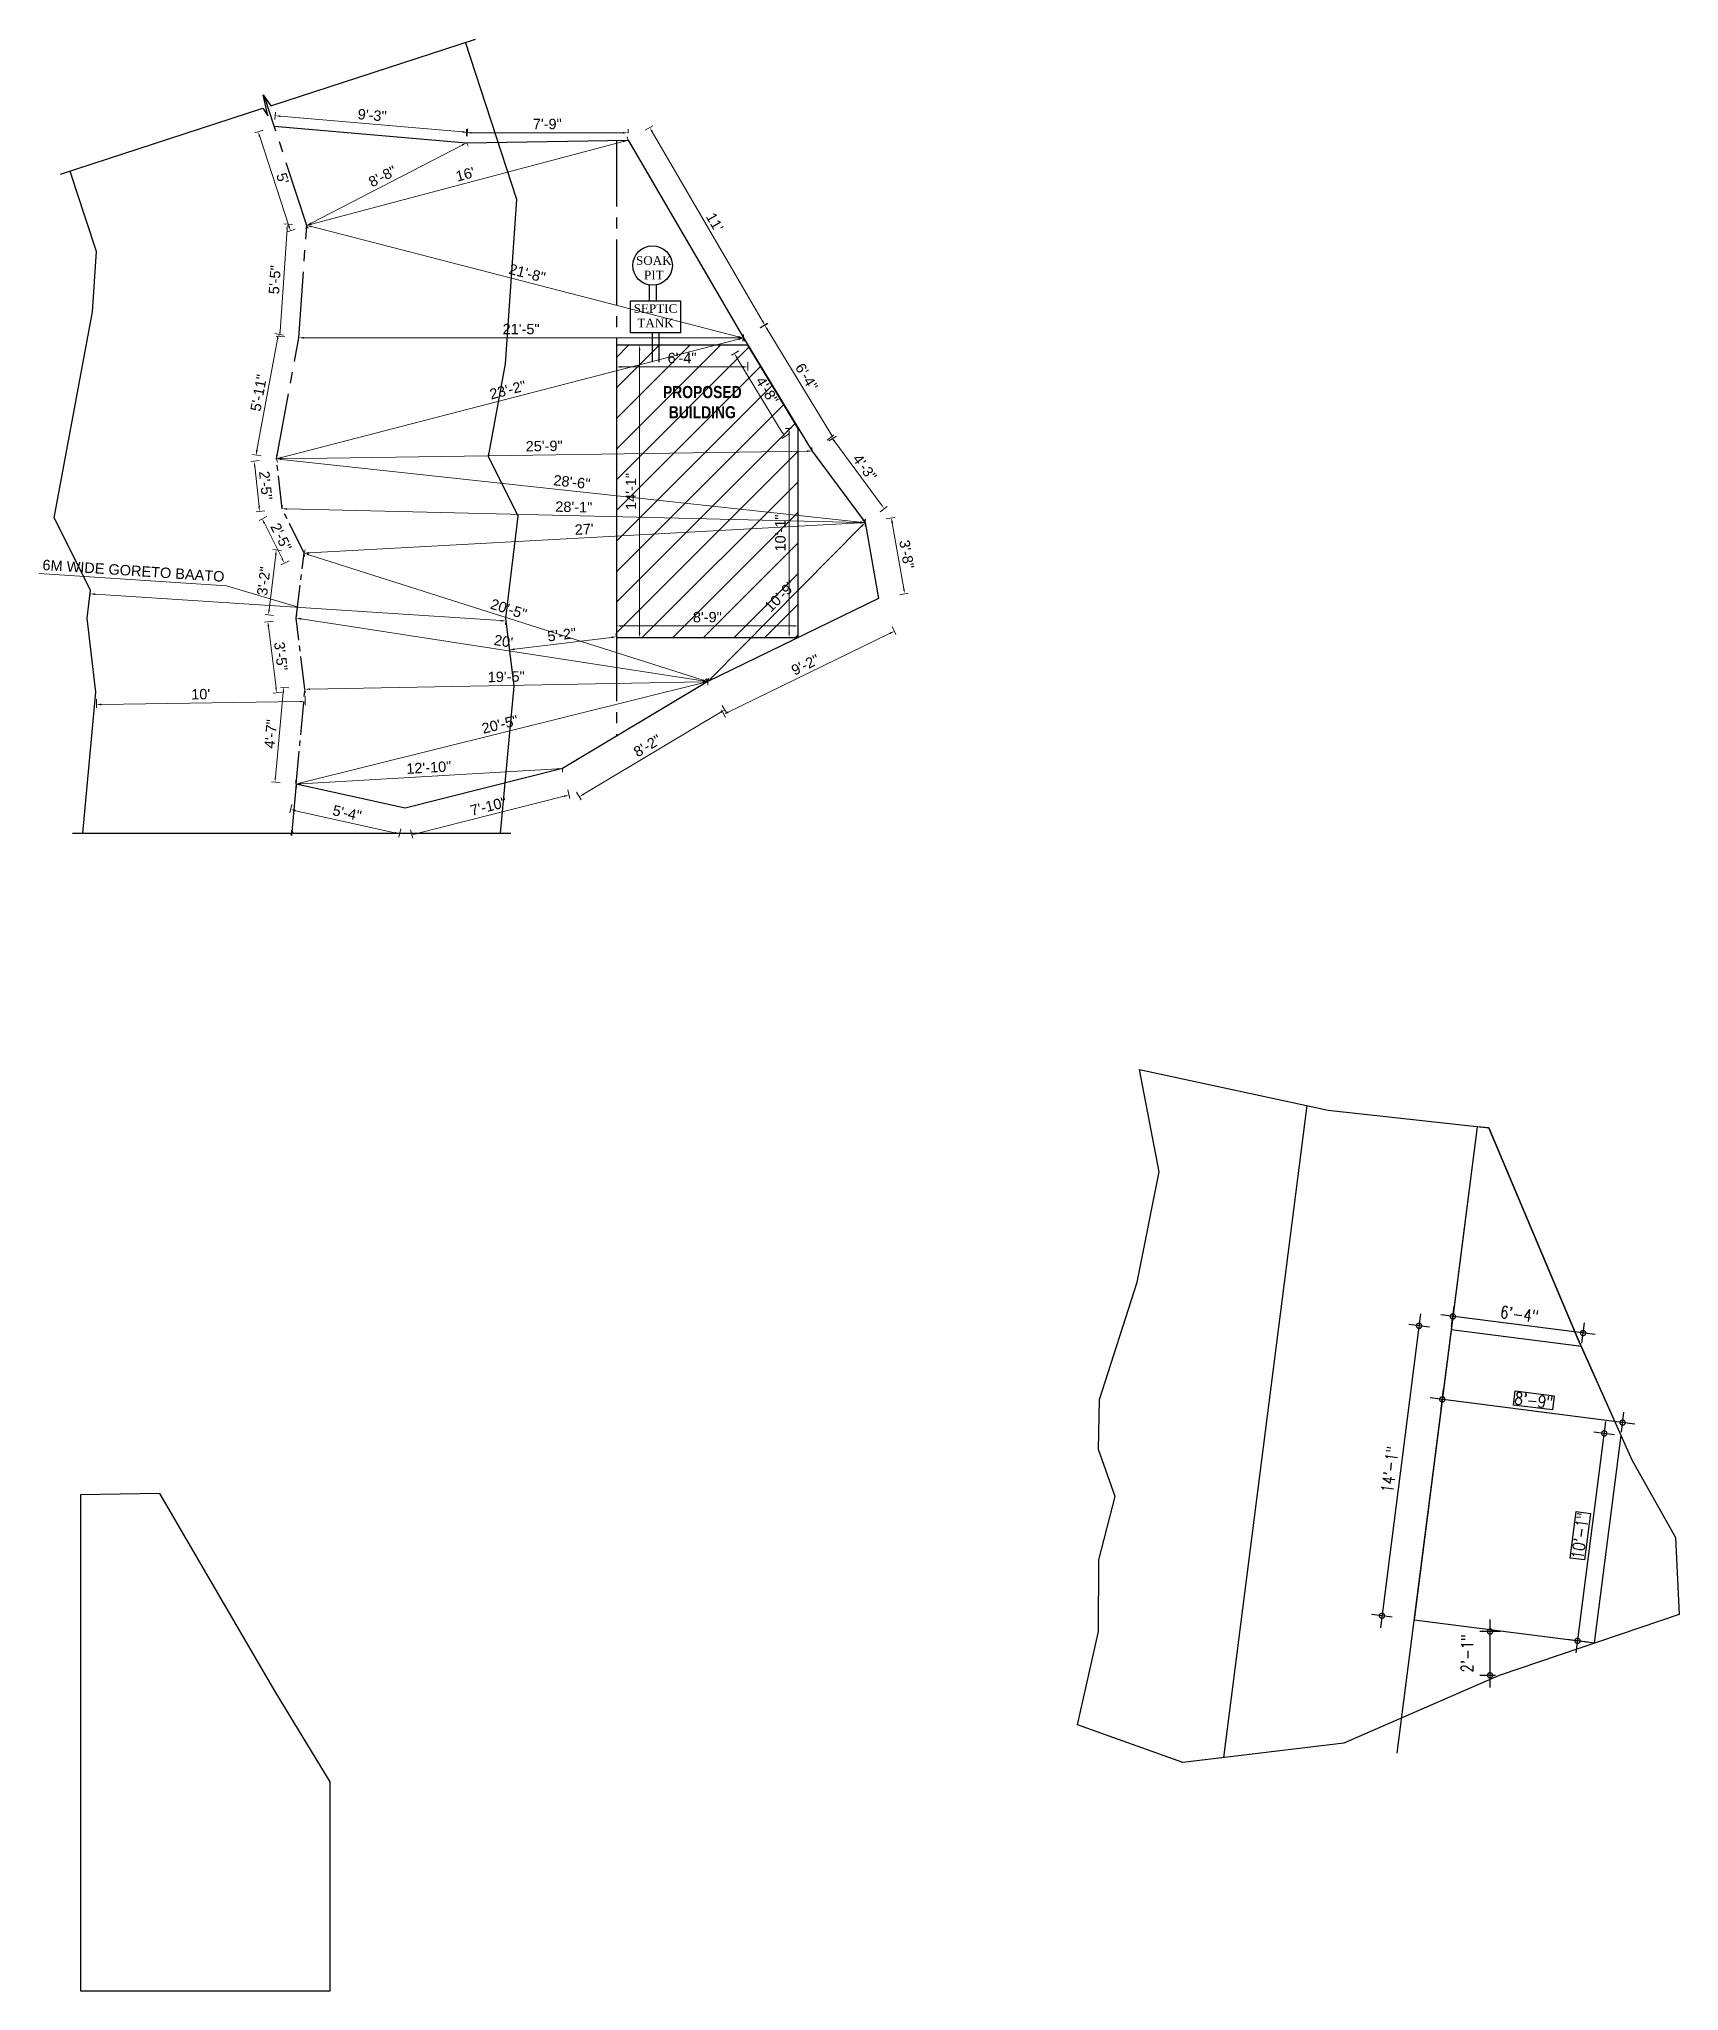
# Model space of a CAD drawing. Header units: inches. Extents: x 376358 to 406049, y -63575 to -53607.
# Drawn here: x 384693 to 385640, y -57003 to -55876 of the extents above; entities that cross this region are included whole.
import ezdxf

# ---------------------------------------------------------------- set-up
doc = ezdxf.new("R2010")
doc.units = ezdxf.units.IN
doc.header["$LTSCALE"] = 2
doc.header["$MEASUREMENT"] = 0
doc.header["$PDMODE"] = 34
doc.linetypes.add('CENTER2', pattern=[28.575, 19.05, -3.175, 3.175, -3.175])
doc.layers.get('0').update_dxf_attribs({"linetype": 'CONTINUOUS'})
doc.layers.get('DEFPOINTS').update_dxf_attribs({"color": 141, "linetype": 'CONTINUOUS'})
for name, color, linetype, lineweight in [('door', 20, 'CONTINUOUS', 35), ('steps', 253, 'CONTINUOUS', 20), ('WALL - A', 1, 'CONTINUOUS', 40)]:
    doc.layers.add(name, color=color, linetype=linetype, lineweight=lineweight)
doc.styles.add('Lettring Text', font='arial.ttf')
doc.styles.add('ROMANS', font='Romans.shx', dxfattribs={"width": 0.8})
doc.styles.get("Standard").update_dxf_attribs({"font": 'ARIALN.TTF'})
doc.dimstyles.new('8 SCALE', dxfattribs={"dimscale": 0, "dimtxt": 7, "dimasz": 6, "dimexe": 6, "dimexo": 2, "dimgap": 2, "dimtad": 1, "dimdec": 0, "dimzin": 0, "dimdsep": 46, "dimlunit": 4, "dimtxsty": 'ROMANS', "dimblk": 'DOTSMALL', "dimcen": 0, "dimdle": 7, "dimclrd": 8, "dimclre": 8, "dimclrt": 3, "dimadec": 0, "dimazin": 0, "dimtfac": 1, "dimtdec": 0, "dimtofl": 0, "dimtmove": 2, "dimatfit": 3, "dimfxl": 6, "dimfxlon": 1, "dimtolj": 1, "dimtzin": 0, "dimarcsym": 0})
doc.dimstyles.new('Copy of Standard', dxfattribs={"dimtxt": 6, "dimasz": 2.875, "dimexe": 2, "dimexo": 4, "dimgap": 2, "dimtad": 1, "dimdec": 0, "dimrnd": 1, "dimzin": 0, "dimdsep": 46, "dimlunit": 4, "dimtxsty": 'Lettring Text', "dimcen": 0.1, "dimclrd": 7, "dimclre": 7, "dimclrt": 7, "dimazin": 0, "dimtfac": 0.645, "dimtdec": 0, "dimtmove": 1, "dimatfit": 0, "dimfxl": 3, "dimfxlon": 1, "dimtfillclr": 256, "dimtolj": 1, "dimtzin": 0, "dimlwd": -1, "dimlwe": -1, "dimarcsym": 2})

msp = doc.modelspace()

# ---------------------------------------------------------------- texts
at = {"layer": 'steps', "color": 7, "ltscale": 0.3, "attachment_point": 2}
for s, insert, char_height, width in [('{\\fTimes New Roman|b0|i0|c0|p18;SOAK PIT}', (385048, -56001.4), 5, 21.766), ('{\\fTimes New Roman|b0|i0|c0|p18;SEPTIC TANK}', (385049, -56029.1), 5, 21.766), ('{\\fTechnic|b1|i0|c2|p2;PROPOSED BUILDING}', (385076, -56076.3), 7, 55.268)]:
    msp.add_mtext(s, dxfattribs=dict(at, insert=insert, char_height=char_height, width=width))

# ---------------------------------------------------------------- blocks, each defined once
blk = doc.blocks.new('_DOTSMALL')
at = {"color": 0, "linetype": 'ByBlock', "const_width": 0.5}
blk.add_lwpolyline([(-0.0625, 0, 1), (0.0625, 0, 1)], format="xyb", close=True, dxfattribs=at)
blk = doc.blocks.new('*D328')
at = {"color": 8, "lineweight": -2, "ltscale": 0.5, "transparency": 16777216}
for p, q in [((385536.8, -56795.4), (385524.8, -56795.4)), ((385530.8, -56827.7), (385530.8, -56788.4)), ((385534, -56820.7), (385524.8, -56820.7))]:
    blk.add_line(p, q, dxfattribs=at)
at = {"layer": 'DEFPOINTS', "color": 0, "ltscale": 0.5, "transparency": 16777216}
for p in [(385530.8, -56795.4), (385539.2, -56795.4), (385536, -56820.7)]:
    blk.add_point(p, dxfattribs=at)
at = {"color": 8, "lineweight": -2, "ltscale": 0.5, "transparency": 16777216, "xscale": 6, "yscale": 6, "zscale": 6}
for p, rotation in [((385530.8, -56795.4), 90), ((385530.8, -56820.7), 270)]:
    blk.add_blockref('_DOTSMALL', p, dxfattribs=dict(at, rotation=rotation))
at = {"color": 3, "ltscale": 0.5, "transparency": 16777216, "insert": (385517.6, -56808), "char_height": 7, "attachment_point": 5, "rotation": 90, "style": 'ROMANS'}
blk.add_mtext('\\A1;2\'-1"', dxfattribs=at)
blk = doc.blocks.new('*D329')
at = {"color": 8, "lineweight": -2, "ltscale": 0.5, "transparency": 16777216}
for p, q in [((385614.3, -56675.6), (385496.2, -56660.5)), ((385502.5, -56666.9), (385504, -56655.5)), ((385606.6, -56680.3), (385608.1, -56668.8))]:
    blk.add_line(p, q, dxfattribs=at)
at = {"layer": 'DEFPOINTS', "color": 0, "ltscale": 0.5, "transparency": 16777216}
for p in [(385502.2, -56668.9), (385503.2, -56661.4), (385606.4, -56682.3)]:
    blk.add_point(p, dxfattribs=at)
at = {"color": 8, "lineweight": -2, "ltscale": 0.5, "transparency": 16777216, "xscale": 6, "yscale": 6, "zscale": 6}
for p, rotation in [((385503.2, -56661.4), 172.6987094236684), ((385607.3, -56674.8), 352.6987094236684)]:
    blk.add_blockref('_DOTSMALL', p, dxfattribs=dict(at, rotation=rotation))
at = {"color": 3, "ltscale": 0.5, "transparency": 16777216, "insert": (385556, -56662), "char_height": 7, "attachment_point": 5, "rotation": 352.6987, "style": 'ROMANS'}
blk.add_mtext('\\A1;8\'-9"', dxfattribs=at)
blk = doc.blocks.new('*D330')
at = {"color": 8, "lineweight": -2, "ltscale": 0.5, "transparency": 16777216}
for p, q in [((385580.5, -56807.7), (385597.6, -56674.1)), ((385602.6, -56681.8), (385590.7, -56680.3)), ((385587.3, -56801.6), (385575.4, -56800))]:
    blk.add_line(p, q, dxfattribs=at)
at = {"layer": 'DEFPOINTS', "color": 0, "ltscale": 0.5, "transparency": 16777216}
for p in [(385596.7, -56681), (385606.4, -56682.3), (385591, -56802)]:
    blk.add_point(p, dxfattribs=at)
at = {"color": 8, "lineweight": -2, "ltscale": 0.5, "transparency": 16777216, "xscale": 6, "yscale": 6, "zscale": 6}
for p, rotation in [((385596.7, -56681), 82.69870942366607), ((385581.3, -56800.8), 262.6987094236661)]:
    blk.add_blockref('_DOTSMALL', p, dxfattribs=dict(at, rotation=rotation))
at = {"color": 3, "ltscale": 0.5, "transparency": 16777216, "insert": (385582.9, -56740.1), "char_height": 7, "attachment_point": 5, "rotation": 82.6987, "style": 'ROMANS'}
blk.add_mtext('\\A1;10\'-1"', dxfattribs=at)
blk = doc.blocks.new('*D331')
at = {"color": 8, "lineweight": -2, "ltscale": 0.5, "transparency": 16777216}
for p, q in [((385591.5, -56624), (385502.4, -56612.6)), ((385508.6, -56619.3), (385510.1, -56607.5)), ((385583.8, -56629), (385585.3, -56617.2))]:
    blk.add_line(p, q, dxfattribs=at)
at = {"layer": 'DEFPOINTS', "color": 0, "ltscale": 0.5, "transparency": 16777216}
for p in [(385509.3, -56613.5), (385508.3, -56621.3), (385583.5, -56630.9)]:
    blk.add_point(p, dxfattribs=at)
at = {"color": 8, "lineweight": -2, "ltscale": 0.5, "transparency": 16777216, "xscale": 6, "yscale": 6, "zscale": 6}
for p, rotation in [((385509.3, -56613.5), 172.6987094236669), ((385584.5, -56623.1), 352.6987094236669)]:
    blk.add_blockref('_DOTSMALL', p, dxfattribs=dict(at, rotation=rotation))
at = {"color": 3, "ltscale": 0.5, "transparency": 16777216, "insert": (385547.7, -56612.2), "char_height": 7, "attachment_point": 5, "rotation": 352.6987, "style": 'ROMANS'}
blk.add_mtext('\\A1;6\'-4"', dxfattribs=at)
blk = doc.blocks.new('*D332')
at = {"color": 8, "lineweight": -2, "ltscale": 0.5, "transparency": 16777216}
for p, q in [((385490.7, -56612), (385467.5, -56793.3)), ((385495.8, -56619.7), (385483.9, -56618.2)), ((385474.3, -56787.1), (385462.4, -56785.6))]:
    blk.add_line(p, q, dxfattribs=at)
at = {"layer": 'DEFPOINTS', "color": 0, "ltscale": 0.5, "transparency": 16777216}
for p in [(385508.3, -56621.3), (385468.4, -56786.3), (385486.9, -56788.7)]:
    blk.add_point(p, dxfattribs=at)
at = {"color": 8, "lineweight": -2, "ltscale": 0.5, "transparency": 16777216, "xscale": 6, "yscale": 6, "zscale": 6}
for p, rotation in [((385489.8, -56618.9), 82.69870942368097), ((385468.4, -56786.3), 262.698709423681)]:
    blk.add_blockref('_DOTSMALL', p, dxfattribs=dict(at, rotation=rotation))
at = {"color": 3, "ltscale": 0.5, "transparency": 16777216, "insert": (385473, -56701.8), "char_height": 7, "attachment_point": 5, "rotation": 82.6987, "style": 'ROMANS'}
blk.add_mtext('\\A1;14\'-1"', dxfattribs=at)
blk = doc.blocks.new('*D333')
at = {"layer": 'DEFPOINTS', "color": 0, "ltscale": 0.5, "transparency": 16777216}
for p in [(384828.9, -55926.4), (384939.8, -55936), (384940.4, -55929.9)]:
    blk.add_point(p, dxfattribs=at)
at = {"layer": 'steps', "color": 7, "ltscale": 0.5, "transparency": 16777216}
for p, q in [((384829.3, -55922.5), (384829.6, -55918.3)), ((384832.3, -55920.6), (384937.5, -55929.6)), ((384940.2, -55932), (384940.5, -55927.9))]:
    blk.add_line(p, q, dxfattribs=at)
for points in [[(384832.4, -55920.1), (384832.3, -55921), (384829.5, -55920.3)], [(384937.5, -55929.1), (384937.5, -55930.1), (384940.4, -55929.9)]]:
    blk.add_solid(points, dxfattribs=at)
at = {"layer": 'steps', "color": 7, "ltscale": 0.5, "transparency": 16777216, "insert": (384885.4, -55920), "char_height": 6, "attachment_point": 5, "rotation": 355.0837, "style": 'Lettring Text'}
blk.add_mtext('\\A1;9\'-3"', dxfattribs=at)
blk = doc.blocks.new('*D334')
at = {"layer": 'DEFPOINTS', "color": 0, "ltscale": 0.5, "transparency": 16777216}
for p in [(384939.8, -55936), (385033.2, -55930.1), (385033.2, -55934.4)]:
    blk.add_point(p, dxfattribs=at)
at = {"layer": 'steps', "color": 7, "ltscale": 0.5, "transparency": 16777216}
for p, q in [((384939.8, -55932), (384939.8, -55928.1)), ((385033.2, -55930.4), (385033.2, -55928.1)), ((384942.7, -55930.1), (385030.3, -55930.1))]:
    blk.add_line(p, q, dxfattribs=at)
for points in [[(384942.7, -55929.7), (384942.7, -55930.6), (384939.8, -55930.1)], [(385030.3, -55929.7), (385030.3, -55930.6), (385033.2, -55930.1)]]:
    blk.add_solid(points, dxfattribs=at)
at = {"layer": 'steps', "color": 7, "ltscale": 0.5, "transparency": 16777216, "insert": (384986.5, -55925.1), "char_height": 6, "attachment_point": 5, "style": 'Lettring Text'}
blk.add_mtext('\\A1;7\'-9"', dxfattribs=at)
blk = doc.blocks.new('*D335')
at = {"layer": 'DEFPOINTS', "color": 0, "ltscale": 0.5, "transparency": 16777216}
for p in [(385033.2, -55934.4), (385112.2, -56041.3), (385099.7, -56048.6)]:
    blk.add_point(p, dxfattribs=at)
at = {"layer": 'steps', "color": 7, "ltscale": 0.5, "transparency": 16777216}
for p, q in [((385043.1, -55928.6), (385047.4, -55926.1)), ((385047.1, -55929.6), (385110.7, -56038.8)), ((385109.6, -56042.8), (385113.9, -56040.3))]:
    blk.add_line(p, q, dxfattribs=at)
for points in [[(385047.5, -55929.3), (385046.7, -55929.8), (385045.7, -55927.1)], [(385111.2, -56038.6), (385110.3, -56039.1), (385112.2, -56041.3)]]:
    blk.add_solid(points, dxfattribs=at)
at = {"layer": 'steps', "color": 7, "ltscale": 0.5, "transparency": 16777216, "insert": (385083.2, -55981.7), "char_height": 6, "attachment_point": 5, "rotation": 300.2191, "style": 'Lettring Text'}
blk.add_mtext("\\A1;11'", dxfattribs=at)
blk = doc.blocks.new('*D336')
at = {"layer": 'DEFPOINTS', "color": 0, "ltscale": 0.5, "transparency": 16777216}
for p in [(385099.7, -56048.6), (385151.7, -56106.4), (385139.4, -56113.9)]:
    blk.add_point(p, dxfattribs=at)
at = {"layer": 'steps', "color": 7, "ltscale": 0.5, "transparency": 16777216}
for p, q in [((385109.4, -56042.7), (385113.7, -56040.1)), ((385113.5, -56043.6), (385150.2, -56103.9)), ((385149.1, -56107.9), (385153.4, -56105.3))]:
    blk.add_line(p, q, dxfattribs=at)
for points in [[(385113.9, -56043.3), (385113.1, -56043.8), (385112, -56041.1)], [(385150.6, -56103.7), (385149.8, -56104.2), (385151.7, -56106.4)]]:
    blk.add_solid(points, dxfattribs=at)
at = {"layer": 'steps', "color": 7, "ltscale": 0.5, "transparency": 16777216, "insert": (385136.2, -56071.1), "char_height": 6, "attachment_point": 5, "rotation": 301.3094, "style": 'Lettring Text'}
blk.add_mtext('\\A1;6\'-4"', dxfattribs=at)
blk = doc.blocks.new('*D337')
at = {"layer": 'DEFPOINTS', "color": 0, "ltscale": 0.5, "transparency": 16777216}
for p in [(385139.4, -56113.9), (385181, -56147.1), (385170, -56155.2)]:
    blk.add_point(p, dxfattribs=at)
at = {"layer": 'steps', "color": 7, "ltscale": 0.5, "transparency": 16777216}
for p, q in [((385148, -56107.5), (385152, -56104.5)), ((385152.1, -56108), (385179.3, -56144.8)), ((385178.6, -56148.9), (385182.7, -56145.9))]:
    blk.add_line(p, q, dxfattribs=at)
for points in [[(385152.5, -56107.7), (385151.7, -56108.3), (385150.4, -56105.7)], [(385179.7, -56144.5), (385179, -56145), (385181, -56147.1)]]:
    blk.add_solid(points, dxfattribs=at)
at = {"layer": 'steps', "color": 7, "ltscale": 0.5, "transparency": 16777216, "insert": (385169.8, -56123.4), "char_height": 6, "attachment_point": 5, "rotation": 306.5444, "style": 'Lettring Text'}
blk.add_mtext('\\A1;4\'-3"', dxfattribs=at)
blk = doc.blocks.new('*D338')
at = {"layer": 'DEFPOINTS', "color": 0, "ltscale": 0.5, "transparency": 16777216}
for p in [(385170, -56155.2), (385177.8, -56199), (385192.9, -56196.3)]:
    blk.add_point(p, dxfattribs=at)
at = {"layer": 'steps', "color": 7, "ltscale": 0.5, "transparency": 16777216}
for p, q in [((385182.2, -56153.1), (385187.2, -56152.2)), ((385185.7, -56155.4), (385192.4, -56193.5)), ((385190, -56196.8), (385194.9, -56196))]:
    blk.add_line(p, q, dxfattribs=at)
for points in [[(385186.2, -56155.3), (385185.2, -56155.5), (385185.2, -56152.6)], [(385192.9, -56193.4), (385191.9, -56193.6), (385192.9, -56196.3)]]:
    blk.add_solid(points, dxfattribs=at)
at = {"layer": 'steps', "color": 7, "ltscale": 0.5, "transparency": 16777216, "insert": (385194, -56173.5), "char_height": 6, "attachment_point": 5, "rotation": 280.0124, "style": 'Lettring Text'}
blk.add_mtext('\\A1;3\'-8"', dxfattribs=at)
blk = doc.blocks.new('*D339')
at = {"layer": 'DEFPOINTS', "color": 0, "ltscale": 0.5, "transparency": 16777216}
for p in [(385177.8, -56199), (385079.2, -56247), (385088.4, -56265.9)]:
    blk.add_point(p, dxfattribs=at)
at = {"layer": 'steps', "color": 7, "ltscale": 0.5, "transparency": 16777216}
for p, q in [((385184.4, -56219.1), (385091, -56264.7)), ((385185.7, -56215.2), (385187.8, -56219.7)), ((385087.1, -56263.2), (385089.3, -56267.7))]:
    blk.add_line(p, q, dxfattribs=at)
for points in [[(385184.2, -56218.7), (385184.6, -56219.6), (385187, -56217.9)], [(385090.8, -56264.2), (385091.2, -56265.1), (385088.4, -56265.9)]]:
    blk.add_solid(points, dxfattribs=at)
at = {"layer": 'steps', "color": 7, "ltscale": 0.5, "transparency": 16777216, "insert": (385135.5, -56237.3), "char_height": 6, "attachment_point": 5, "rotation": 25.9919, "style": 'Lettring Text'}
blk.add_mtext('\\A1;9\'-2"', dxfattribs=at)
blk = doc.blocks.new('*D340')
at = {"layer": 'DEFPOINTS', "color": 0, "ltscale": 0.5, "transparency": 16777216}
for p in [(385079.2, -56247), (384995.2, -56297.2), (385004.9, -56313.5)]:
    blk.add_point(p, dxfattribs=at)
at = {"layer": 'steps', "color": 7, "ltscale": 0.5, "transparency": 16777216}
for p, q in [((385086.4, -56264.8), (385007.4, -56312)), ((385087.4, -56260.7), (385089.9, -56265)), ((385003.4, -56310.9), (385006, -56315.2))]:
    blk.add_line(p, q, dxfattribs=at)
for points in [[(385086.2, -56264.4), (385086.7, -56265.2), (385088.9, -56263.3)], [(385007.2, -56311.6), (385007.7, -56312.4), (385004.9, -56313.5)]]:
    blk.add_solid(points, dxfattribs=at)
at = {"layer": 'steps', "color": 7, "ltscale": 0.5, "transparency": 16777216, "insert": (385044.3, -56284), "char_height": 6, "attachment_point": 5, "rotation": 30.8617, "style": 'Lettring Text'}
blk.add_mtext('\\A1;8\'-2"', dxfattribs=at)
blk = doc.blocks.new('*D341')
at = {"layer": 'DEFPOINTS', "color": 0, "ltscale": 0.5, "transparency": 16777216}
for p in [(384995.2, -56297.2), (384904.5, -56320.1), (384908.3, -56335.4)]:
    blk.add_point(p, dxfattribs=at)
at = {"layer": 'steps', "color": 7, "ltscale": 0.5, "transparency": 16777216}
for p, q in [((384998.3, -56309.5), (384999.6, -56314.4)), ((384996.3, -56313.2), (384911.1, -56334.7)), ((384907.6, -56332.5), (384908.8, -56337.3))]:
    blk.add_line(p, q, dxfattribs=at)
for points in [[(384996.2, -56312.7), (384996.4, -56313.6), (384999.1, -56312.5)], [(384911, -56334.2), (384911.2, -56335.1), (384908.3, -56335.4)]]:
    blk.add_solid(points, dxfattribs=at)
at = {"layer": 'steps', "color": 7, "ltscale": 0.5, "transparency": 16777216, "insert": (384952.5, -56319), "char_height": 6, "attachment_point": 5, "rotation": 14.1833, "style": 'Lettring Text'}
blk.add_mtext('\\A1;7\'-10"', dxfattribs=at)
blk = doc.blocks.new('*D342')
at = {"layer": 'DEFPOINTS', "color": 0, "ltscale": 0.5, "transparency": 16777216}
for p in [(384841.6, -56306.2), (384838.3, -56320.8), (384904.5, -56320.1)]:
    blk.add_point(p, dxfattribs=at)
at = {"layer": 'steps', "color": 7, "ltscale": 0.5, "transparency": 16777216}
for p, q in [((384839, -56317.9), (384837.9, -56322.8)), ((384898.4, -56334.2), (384841.1, -56321.5)), ((384901.9, -56331.9), (384900.8, -56336.7))]:
    blk.add_line(p, q, dxfattribs=at)
for points in [[(384841.2, -56321), (384841, -56321.9), (384838.3, -56320.8)], [(384898.5, -56333.7), (384898.3, -56334.6), (384901.2, -56334.8)]]:
    blk.add_solid(points, dxfattribs=at)
at = {"layer": 'steps', "color": 7, "ltscale": 0.5, "transparency": 16777216, "insert": (384870.9, -56322.9), "char_height": 6, "attachment_point": 5, "rotation": 347.5067, "style": 'Lettring Text'}
blk.add_mtext('\\A1;5\'-4"', dxfattribs=at)
blk = doc.blocks.new('*D343')
at = {"layer": 'DEFPOINTS', "color": 0, "ltscale": 0.5, "transparency": 16777216}
for p in [(384834.4, -56250.3), (384846.6, -56251.4), (384841.6, -56306.2)]:
    blk.add_point(p, dxfattribs=at)
at = {"layer": 'steps', "color": 7, "ltscale": 0.5, "transparency": 16777216}
for p, q in [((384829.6, -56302.2), (384834.1, -56253.1)), ((384837.3, -56250.5), (384832.4, -56250.1)), ((384832.3, -56305.3), (384827.3, -56304.9))]:
    blk.add_line(p, q, dxfattribs=at)
for points in [[(384833.6, -56253.1), (384834.6, -56253.2), (384834.4, -56250.3)], [(384829.1, -56302.2), (384830, -56302.2), (384829.3, -56305.1)]]:
    blk.add_solid(points, dxfattribs=at)
at = {"layer": 'steps', "color": 7, "ltscale": 0.5, "transparency": 16777216, "insert": (384826.8, -56277.2), "char_height": 6, "attachment_point": 5, "rotation": 84.718, "style": 'Lettring Text'}
blk.add_mtext('\\A1;4\'-7"', dxfattribs=at)
blk = doc.blocks.new('*D344')
at = {"layer": 'DEFPOINTS', "color": 0, "ltscale": 0.5, "transparency": 16777216}
for p in [(384841.6, -56210.3), (384825.2, -56212.3), (384846.6, -56251.4)]:
    blk.add_point(p, dxfattribs=at)
at = {"layer": 'steps', "color": 7, "ltscale": 0.5, "transparency": 16777216}
for p, q in [((384828.2, -56212), (384823.2, -56212.6)), ((384829.9, -56250.5), (384825.6, -56215.2)), ((384833.2, -56253), (384828.2, -56253.6))]:
    blk.add_line(p, q, dxfattribs=at)
for points in [[(384826, -56215.1), (384825.1, -56215.2), (384825.2, -56212.3)], [(384830.3, -56250.5), (384829.4, -56250.6), (384830.2, -56253.4)]]:
    blk.add_solid(points, dxfattribs=at)
at = {"layer": 'steps', "color": 7, "ltscale": 0.5, "transparency": 16777216, "insert": (384832.7, -56232.3), "char_height": 6, "attachment_point": 5, "rotation": 276.9254, "style": 'Lettring Text'}
blk.add_mtext('\\A1;3\'-5"', dxfattribs=at)
blk = doc.blocks.new('*D345')
at = {"layer": 'DEFPOINTS', "color": 0, "ltscale": 0.5, "transparency": 16777216}
for p in [(384830.1, -56170.9), (384846.2, -56172.8), (384841.6, -56210.3)]:
    blk.add_point(p, dxfattribs=at)
at = {"layer": 'steps', "color": 7, "ltscale": 0.5, "transparency": 16777216}
for p, q in [((384825.9, -56205.5), (384829.7, -56173.8)), ((384833, -56171.3), (384828.1, -56170.7)), ((384828.5, -56208.8), (384823.6, -56208.2))]:
    blk.add_line(p, q, dxfattribs=at)
for points in [[(384829.2, -56173.7), (384830.2, -56173.8), (384830.1, -56170.9)], [(384825.4, -56205.5), (384826.4, -56205.6), (384825.5, -56208.4)]]:
    blk.add_solid(points, dxfattribs=at)
at = {"layer": 'steps', "color": 7, "ltscale": 0.5, "transparency": 16777216, "insert": (384822.8, -56189), "char_height": 6, "attachment_point": 5, "rotation": 83.1175, "style": 'Lettring Text'}
blk.add_mtext('\\A1;3\'-2"', dxfattribs=at)
blk = doc.blocks.new('*D346')
at = {"layer": 'DEFPOINTS', "color": 0, "ltscale": 0.5, "transparency": 16777216}
for p in [(384821.9, -56153), (384833.4, -56147.2), (384846.2, -56172.8)]:
    blk.add_point(p, dxfattribs=at)
at = {"layer": 'steps', "color": 7, "ltscale": 0.5, "transparency": 16777216}
for p, q in [((384824.6, -56151.6), (384820.1, -56153.9)), ((384833.4, -56176), (384823.2, -56155.5)), ((384837.4, -56177.2), (384832.9, -56179.5))]:
    blk.add_line(p, q, dxfattribs=at)
for points in [[(384823.6, -56155.3), (384822.7, -56155.8), (384821.9, -56153)], [(384833.8, -56175.8), (384833, -56176.2), (384834.7, -56178.6)]]:
    blk.add_solid(points, dxfattribs=at)
at = {"layer": 'steps', "color": 7, "ltscale": 0.5, "transparency": 16777216, "insert": (384832.8, -56163.5), "char_height": 6, "attachment_point": 5, "rotation": 296.5303, "style": 'Lettring Text'}
blk.add_mtext('\\A1;2\'-5"', dxfattribs=at)
blk = doc.blocks.new('*D347')
at = {"layer": 'DEFPOINTS', "color": 0, "ltscale": 0.5, "transparency": 16777216}
for p in [(384817.2, -56119.8), (384830.2, -56118.3), (384833.4, -56147.2)]:
    blk.add_point(p, dxfattribs=at)
at = {"layer": 'steps', "color": 7, "ltscale": 0.5, "transparency": 16777216}
for p, q in [((384820.2, -56119.4), (384815.3, -56120)), ((384820.1, -56145.8), (384817.6, -56122.6)), ((384823.4, -56148.3), (384818.4, -56148.9))]:
    blk.add_line(p, q, dxfattribs=at)
for points in [[(384818, -56122.6), (384817.1, -56122.7), (384817.2, -56119.8)], [(384820.6, -56145.7), (384819.6, -56145.8), (384820.4, -56148.7)]]:
    blk.add_solid(points, dxfattribs=at)
at = {"layer": 'steps', "color": 7, "ltscale": 0.5, "transparency": 16777216, "insert": (384823.9, -56133.7), "char_height": 6, "attachment_point": 5, "rotation": 276.2496, "style": 'Lettring Text'}
blk.add_mtext('\\A1;2\'-5"', dxfattribs=at)
blk = doc.blocks.new('*D348')
at = {"layer": 'DEFPOINTS', "color": 0, "ltscale": 0.5, "transparency": 16777216}
for p in [(384831.3, -56046.3), (384843.1, -56048.5), (384830.2, -56118.3)]:
    blk.add_point(p, dxfattribs=at)
at = {"layer": 'steps', "color": 7, "ltscale": 0.5, "transparency": 16777216}
for p, q in [((384818.9, -56113.3), (384830.8, -56049.2)), ((384834.3, -56046.9), (384829.3, -56046)), ((384821.3, -56116.7), (384816.4, -56115.8))]:
    blk.add_line(p, q, dxfattribs=at)
for points in [[(384830.3, -56049.1), (384831.3, -56049.2), (384831.3, -56046.3)], [(384818.4, -56113.2), (384819.4, -56113.4), (384818.4, -56116.2)]]:
    blk.add_solid(points, dxfattribs=at)
at = {"layer": 'steps', "color": 7, "ltscale": 0.5, "transparency": 16777216, "insert": (384819.9, -56080.3), "char_height": 6, "attachment_point": 5, "rotation": 79.5114, "style": 'Lettring Text'}
blk.add_mtext('\\A1;5\'-11"', dxfattribs=at)
blk = doc.blocks.new('*D349')
at = {"layer": 'DEFPOINTS', "color": 0, "ltscale": 0.5, "transparency": 16777216}
for p in [(384836.5, -55982.9), (384847.6, -55983.6), (384843.1, -56048.5)]:
    blk.add_point(p, dxfattribs=at)
at = {"layer": 'steps', "color": 7, "ltscale": 0.5, "transparency": 16777216}
for p, q in [((384839.5, -55983.1), (384834.5, -55982.7)), ((384832.2, -56044.9), (384836.3, -55985.7)), ((384835, -56048), (384830, -56047.6))]:
    blk.add_line(p, q, dxfattribs=at)
for points in [[(384835.8, -55985.7), (384836.7, -55985.8), (384836.5, -55982.9)], [(384831.8, -56044.9), (384832.7, -56044.9), (384832, -56047.8)]]:
    blk.add_solid(points, dxfattribs=at)
at = {"layer": 'steps', "color": 7, "ltscale": 0.5, "transparency": 16777216, "insert": (384829.2, -56015), "char_height": 6, "attachment_point": 5, "rotation": 86.0932, "style": 'Lettring Text'}
blk.add_mtext('\\A1;5\'-5"', dxfattribs=at)
blk = doc.blocks.new('*D350')
at = {"layer": 'DEFPOINTS', "color": 0, "ltscale": 0.5, "transparency": 16777216}
for p in [(384828.9, -55926.4), (384819.6, -55929.5), (384847.6, -55983.6)]:
    blk.add_point(p, dxfattribs=at)
at = {"layer": 'steps', "color": 7, "ltscale": 0.5, "transparency": 16777216}
for p, q in [((384822.4, -55928.6), (384817.7, -55930.1)), ((384837.3, -55983.9), (384820.5, -55932.2)), ((384841, -55985.7), (384836.3, -55987.3))]:
    blk.add_line(p, q, dxfattribs=at)
for points in [[(384820.9, -55932.1), (384820, -55932.4), (384819.6, -55929.5)], [(384837.8, -55983.8), (384836.8, -55984.1), (384838.2, -55986.7)]]:
    blk.add_solid(points, dxfattribs=at)
at = {"layer": 'steps', "color": 7, "ltscale": 0.5, "transparency": 16777216, "insert": (384833.7, -55956.5), "char_height": 6, "attachment_point": 5, "rotation": 288.0451, "style": 'Lettring Text'}
blk.add_mtext("\\A1;5'", dxfattribs=at)
blk = doc.blocks.new('*D351')
at = {"layer": 'DEFPOINTS', "color": 0, "ltscale": 0.5, "transparency": 16777216}
for p in [(384939.8, -55936), (384939.8, -55936), (384847.6, -55983.6)]:
    blk.add_point(p, dxfattribs=at)
at = {"layer": 'steps', "color": 7, "ltscale": 0.5, "transparency": 16777216}
for p, q in [((384850.1, -55982.3), (384937.3, -55937.3)), ((384939.8, -55936), (384940.8, -55937.8)), ((384847.6, -55983.6), (384848.5, -55985.4))]:
    blk.add_line(p, q, dxfattribs=at)
for points in [[(384937.1, -55936.9), (384937.5, -55937.7), (384939.8, -55936)], [(384849.9, -55981.9), (384850.3, -55982.7), (384847.6, -55983.6)]]:
    blk.add_solid(points, dxfattribs=at)
at = {"layer": 'steps', "color": 7, "ltscale": 0.5, "transparency": 16777216, "insert": (384891.4, -55955.3), "char_height": 6, "attachment_point": 5, "rotation": 27.3046, "style": 'Lettring Text'}
blk.add_mtext('\\A1;8\'-8"', dxfattribs=at)
blk = doc.blocks.new('*D352')
at = {"layer": 'DEFPOINTS', "color": 0, "ltscale": 0.5, "transparency": 16777216}
for p in [(385033.2, -55934.4), (385033.2, -55934.4), (384847.6, -55983.6)]:
    blk.add_point(p, dxfattribs=at)
at = {"layer": 'steps', "color": 7, "ltscale": 0.5, "transparency": 16777216}
for p, q in [((384850.3, -55982.9), (385030.4, -55935.1)), ((385033.2, -55934.4), (385032.6, -55932.4)), ((384847.6, -55983.6), (384847.1, -55981.7))]:
    blk.add_line(p, q, dxfattribs=at)
for points in [[(385030.3, -55934.7), (385030.5, -55935.6), (385033.2, -55934.4)], [(384850.2, -55982.4), (384850.5, -55983.3), (384847.6, -55983.6)]]:
    blk.add_solid(points, dxfattribs=at)
at = {"layer": 'steps', "color": 7, "ltscale": 0.5, "transparency": 16777216, "insert": (384939.1, -55954.1), "char_height": 6, "attachment_point": 5, "rotation": 14.86, "style": 'Lettring Text'}
blk.add_mtext("\\A1;16'", dxfattribs=at)
blk = doc.blocks.new('*D353')
at = {"layer": 'DEFPOINTS', "color": 0, "ltscale": 0.5, "transparency": 16777216}
for p in [(384847.6, -55983.6), (385099.7, -56048.6), (385099.7, -56048.6)]:
    blk.add_point(p, dxfattribs=at)
at = {"layer": 'steps', "color": 7, "ltscale": 0.5, "transparency": 16777216}
for p, q in [((384847.6, -55983.6), (384847.1, -55985.6)), ((384850.4, -55984.3), (385096.9, -56047.9)), ((385099.7, -56048.6), (385099.2, -56050.5))]:
    blk.add_line(p, q, dxfattribs=at)
for points in [[(384850.5, -55983.9), (384850.2, -55984.8), (384847.6, -55983.6)], [(385097, -56047.4), (385096.8, -56048.4), (385099.7, -56048.6)]]:
    blk.add_solid(points, dxfattribs=at)
at = {"layer": 'steps', "color": 7, "ltscale": 0.5, "transparency": 16777216, "insert": (384974.9, -56011.2), "char_height": 6, "attachment_point": 5, "rotation": 345.5457, "style": 'Lettring Text'}
blk.add_mtext('\\A1;21\'-8"', dxfattribs=at)
blk = doc.blocks.new('*D354')
at = {"layer": 'DEFPOINTS', "color": 0, "ltscale": 0.5, "transparency": 16777216}
for p in [(384843.1, -56048.5), (384843.1, -56048.5), (385099.7, -56048.6)]:
    blk.add_point(p, dxfattribs=at)
at = {"layer": 'steps', "color": 7, "ltscale": 0.5, "transparency": 16777216}
for p, q in [((384843.1, -56048.5), (384843.1, -56046.5)), ((385096.8, -56048.6), (384846, -56048.5)), ((385099.7, -56048.6), (385099.7, -56046.6))]:
    blk.add_line(p, q, dxfattribs=at)
for points in [[(384846, -56048), (384846, -56049), (384843.1, -56048.5)], [(385096.8, -56048.1), (385096.8, -56049.1), (385099.7, -56048.6)]]:
    blk.add_solid(points, dxfattribs=at)
at = {"layer": 'steps', "color": 7, "ltscale": 0.5, "transparency": 16777216, "insert": (384971.4, -56043.5), "char_height": 6, "attachment_point": 5, "rotation": 359.9795, "style": 'Lettring Text'}
blk.add_mtext('\\A1;21\'-5"', dxfattribs=at)
blk = doc.blocks.new('*D355')
at = {"layer": 'DEFPOINTS', "color": 0, "ltscale": 0.5, "transparency": 16777216}
for p in [(385099.7, -56048.6), (385099.7, -56048.6), (384830.2, -56118.3)]:
    blk.add_point(p, dxfattribs=at)
at = {"layer": 'steps', "color": 7, "ltscale": 0.5, "transparency": 16777216}
for p, q in [((384833, -56117.6), (385096.9, -56049.3)), ((385099.7, -56048.6), (385100.2, -56050.5)), ((384830.2, -56118.3), (384830.7, -56120.3))]:
    blk.add_line(p, q, dxfattribs=at)
for points in [[(385096.8, -56048.9), (385097, -56049.8), (385099.7, -56048.6)], [(384832.9, -56117.2), (384833.1, -56118.1), (384830.2, -56118.3)]]:
    blk.add_solid(points, dxfattribs=at)
at = {"layer": 'steps', "color": 7, "ltscale": 0.5, "transparency": 16777216, "insert": (384963.7, -56078.6), "char_height": 6, "attachment_point": 5, "rotation": 14.5097, "style": 'Lettring Text'}
blk.add_mtext('\\A1;23\'-2"', dxfattribs=at)
blk = doc.blocks.new('*D356')
at = {"layer": 'DEFPOINTS', "color": 0, "ltscale": 0.5, "transparency": 16777216}
for p in [(384830.2, -56118.3), (384830.2, -56118.3), (385139.4, -56113.9)]:
    blk.add_point(p, dxfattribs=at)
at = {"layer": 'steps', "color": 7, "ltscale": 0.5, "transparency": 16777216}
for p, q in [((384830.2, -56118.3), (384830.2, -56116.3)), ((385136.5, -56113.9), (384833.1, -56118.3)), ((385139.4, -56113.9), (385139.3, -56111.9))]:
    blk.add_line(p, q, dxfattribs=at)
for points in [[(384833.1, -56117.8), (384833.1, -56118.8), (384830.2, -56118.3)], [(385136.5, -56113.4), (385136.5, -56114.4), (385139.4, -56113.9)]]:
    blk.add_solid(points, dxfattribs=at)
at = {"layer": 'steps', "color": 7, "ltscale": 0.5, "transparency": 16777216, "insert": (384984.7, -56111), "char_height": 6, "attachment_point": 5, "rotation": 0.8318, "style": 'Lettring Text'}
blk.add_mtext('\\A1;25\'-9"', dxfattribs=at)
blk = doc.blocks.new('*D357')
at = {"layer": 'DEFPOINTS', "color": 0, "ltscale": 0.5, "transparency": 16777216}
for p in [(384830.2, -56118.3), (384830.2, -56118.3), (385170, -56155.2)]:
    blk.add_point(p, dxfattribs=at)
at = {"layer": 'steps', "color": 7, "ltscale": 0.5, "transparency": 16777216}
for p, q in [((384830.2, -56118.3), (384830.4, -56116.4)), ((385167.2, -56154.9), (384833.1, -56118.7)), ((385170, -56155.2), (385170.3, -56153.2))]:
    blk.add_line(p, q, dxfattribs=at)
for points in [[(384833.1, -56118.2), (384833, -56119.1), (384830.2, -56118.3)], [(385167.2, -56154.4), (385167.1, -56155.4), (385170, -56155.2)]]:
    blk.add_solid(points, dxfattribs=at)
at = {"layer": 'steps', "color": 7, "ltscale": 0.5, "transparency": 16777216, "insert": (385000.7, -56131.8), "char_height": 6, "attachment_point": 5, "rotation": 353.8059, "style": 'Lettring Text'}
blk.add_mtext('\\A1;28\'-6"', dxfattribs=at)
blk = doc.blocks.new('*D358')
at = {"layer": 'DEFPOINTS', "color": 0, "ltscale": 0.5, "transparency": 16777216}
for p in [(384833.4, -56147.2), (385170, -56155.2), (385170, -56155.2)]:
    blk.add_point(p, dxfattribs=at)
at = {"layer": 'steps', "color": 7, "ltscale": 0.5, "transparency": 16777216}
for p, q in [((384833.4, -56147.2), (384833.4, -56145.2)), ((384836.2, -56147.3), (385167.2, -56155.2)), ((385170, -56155.2), (385170.1, -56153.2))]:
    blk.add_line(p, q, dxfattribs=at)
for points in [[(384836.3, -56146.8), (384836.2, -56147.8), (384833.4, -56147.2)], [(385167.2, -56154.7), (385167.2, -56155.6), (385170, -56155.2)]]:
    blk.add_solid(points, dxfattribs=at)
at = {"layer": 'steps', "color": 7, "ltscale": 0.5, "transparency": 16777216, "insert": (385001.8, -56146.2), "char_height": 6, "attachment_point": 5, "rotation": 358.6399, "style": 'Lettring Text'}
blk.add_mtext('\\A1;28\'-1"', dxfattribs=at)
blk = doc.blocks.new('*D359')
at = {"layer": 'DEFPOINTS', "color": 0, "ltscale": 0.5, "transparency": 16777216}
for p in [(385170, -56155.2), (384846.2, -56172.8), (384846.2, -56172.8)]:
    blk.add_point(p, dxfattribs=at)
at = {"layer": 'steps', "color": 7, "ltscale": 0.5, "transparency": 16777216}
for p, q in [((385167.2, -56155.4), (384849, -56172.7)), ((385170, -56155.2), (385170.1, -56157.2)), ((384846.2, -56172.8), (384846.3, -56174.8))]:
    blk.add_line(p, q, dxfattribs=at)
for points in [[(385167.1, -56154.9), (385167.2, -56155.9), (385170, -56155.2)], [(384849, -56172.2), (384849.1, -56173.2), (384846.2, -56172.8)]]:
    blk.add_solid(points, dxfattribs=at)
at = {"layer": 'steps', "color": 7, "ltscale": 0.5, "transparency": 16777216, "insert": (385007.8, -56159), "char_height": 6, "attachment_point": 5, "rotation": 3.1131, "style": 'Lettring Text'}
blk.add_mtext("\\A1;27'", dxfattribs=at)
blk = doc.blocks.new('*D360')
at = {"layer": 'DEFPOINTS', "color": 0, "ltscale": 0.5, "transparency": 16777216}
for p in [(384846.2, -56172.8), (384846.2, -56172.8), (385079.2, -56247)]:
    blk.add_point(p, dxfattribs=at)
at = {"layer": 'steps', "color": 7, "ltscale": 0.5, "transparency": 16777216}
for p, q in [((384846.2, -56172.8), (384846.8, -56170.9)), ((385076.5, -56246.2), (384848.9, -56173.7)), ((385079.2, -56247), (385079.8, -56245.1))]:
    blk.add_line(p, q, dxfattribs=at)
for points in [[(384849, -56173.3), (384848.8, -56174.2), (384846.2, -56172.8)], [(385076.6, -56245.7), (385076.3, -56246.6), (385079.2, -56247)]]:
    blk.add_solid(points, dxfattribs=at)
at = {"layer": 'steps', "color": 7, "ltscale": 0.5, "transparency": 16777216, "insert": (384964.2, -56205.1), "char_height": 6, "attachment_point": 5, "rotation": 342.3416, "style": 'Lettring Text'}
blk.add_mtext('\\A1;20\'-5"', dxfattribs=at)
blk = doc.blocks.new('*D361')
at = {"layer": 'DEFPOINTS', "color": 0, "ltscale": 0.5, "transparency": 16777216}
for p in [(384841.6, -56210.3), (385079.2, -56247), (385079.2, -56247)]:
    blk.add_point(p, dxfattribs=at)
at = {"layer": 'steps', "color": 7, "ltscale": 0.5, "transparency": 16777216}
for p, q in [((384841.6, -56210.3), (384841.9, -56208.4)), ((384844.5, -56210.8), (385076.4, -56246.6)), ((385079.2, -56247), (385079.5, -56245.1))]:
    blk.add_line(p, q, dxfattribs=at)
for points in [[(384844.5, -56210.3), (384844.4, -56211.3), (384841.6, -56210.3)], [(385076.4, -56246.1), (385076.3, -56247.1), (385079.2, -56247)]]:
    blk.add_solid(points, dxfattribs=at)
at = {"layer": 'steps', "color": 7, "ltscale": 0.5, "transparency": 16777216, "insert": (384961.2, -56223.7), "char_height": 6, "attachment_point": 5, "rotation": 351.2203, "style": 'Lettring Text'}
blk.add_mtext("\\A1;20'", dxfattribs=at)
blk = doc.blocks.new('*D362')
at = {"layer": 'DEFPOINTS', "color": 0, "ltscale": 0.5, "transparency": 16777216}
for p in [(384846.6, -56251.4), (384846.6, -56251.4), (385079.2, -56247)]:
    blk.add_point(p, dxfattribs=at)
at = {"layer": 'steps', "color": 7, "ltscale": 0.5, "transparency": 16777216}
for p, q in [((384846.6, -56251.4), (384846.7, -56253.4)), ((385076.3, -56247.1), (384849.5, -56251.3)), ((385079.2, -56247), (385079.2, -56249))]:
    blk.add_line(p, q, dxfattribs=at)
for points in [[(384849.5, -56250.9), (384849.5, -56251.8), (384846.6, -56251.4)], [(385076.3, -56246.6), (385076.3, -56247.6), (385079.2, -56247)]]:
    blk.add_solid(points, dxfattribs=at)
at = {"layer": 'steps', "color": 7, "ltscale": 0.5, "transparency": 16777216, "insert": (384962.8, -56244.2), "char_height": 6, "attachment_point": 5, "rotation": 1.076, "style": 'Lettring Text'}
blk.add_mtext('\\A1;19\'-5"', dxfattribs=at)
blk = doc.blocks.new('*D363')
at = {"layer": 'DEFPOINTS', "color": 0, "ltscale": 0.5, "transparency": 16777216}
for p in [(385079.2, -56247), (385079.2, -56247), (384841.6, -56306.2)]:
    blk.add_point(p, dxfattribs=at)
at = {"layer": 'steps', "color": 7, "ltscale": 0.5, "transparency": 16777216}
for p, q in [((384844.3, -56305.5), (385076.4, -56247.7)), ((385079.2, -56247), (385078.7, -56245.1)), ((384841.6, -56306.2), (384841.1, -56304.3))]:
    blk.add_line(p, q, dxfattribs=at)
for points in [[(385076.3, -56247.3), (385076.5, -56248.2), (385079.2, -56247)], [(384844.2, -56305), (384844.5, -56306), (384841.6, -56306.2)]]:
    blk.add_solid(points, dxfattribs=at)
at = {"layer": 'steps', "color": 7, "ltscale": 0.5, "transparency": 16777216, "insert": (384959.2, -56271.7), "char_height": 6, "attachment_point": 5, "rotation": 13.9809, "style": 'Lettring Text'}
blk.add_mtext('\\A1;20\'-5"', dxfattribs=at)
blk = doc.blocks.new('*D364')
at = {"layer": 'DEFPOINTS', "color": 0, "ltscale": 0.5, "transparency": 16777216}
for p in [(384995.2, -56297.2), (384841.6, -56306.2), (384841.6, -56306.2)]:
    blk.add_point(p, dxfattribs=at)
at = {"layer": 'steps', "color": 7, "ltscale": 0.5, "transparency": 16777216}
for p, q in [((384992.4, -56297.4), (384844.4, -56306)), ((384995.2, -56297.2), (384995.3, -56299.2)), ((384841.6, -56306.2), (384841.7, -56308.2))]:
    blk.add_line(p, q, dxfattribs=at)
for points in [[(384992.3, -56296.9), (384992.4, -56297.9), (384995.2, -56297.2)], [(384844.4, -56305.5), (384844.5, -56306.5), (384841.6, -56306.2)]]:
    blk.add_solid(points, dxfattribs=at)
at = {"layer": 'steps', "color": 7, "ltscale": 0.5, "transparency": 16777216, "insert": (384918.1, -56296.6), "char_height": 6, "attachment_point": 5, "rotation": 3.3463, "style": 'Lettring Text'}
blk.add_mtext('\\A1;12\'-10"', dxfattribs=at)
blk = doc.blocks.new('*D365')
at = {"layer": 'DEFPOINTS', "color": 0, "ltscale": 0.5, "transparency": 16777216}
for p in [(385170, -56155.2), (385170, -56155.2), (385079.2, -56247)]:
    blk.add_point(p, dxfattribs=at)
at = {"layer": 'steps', "color": 7, "ltscale": 0.5, "transparency": 16777216}
for p, q in [((385170, -56155.2), (385168.6, -56153.8)), ((385081.2, -56245), (385168, -56157.3)), ((385079.2, -56247), (385077.8, -56245.6))]:
    blk.add_line(p, q, dxfattribs=at)
for points in [[(385167.7, -56156.9), (385168.4, -56157.6), (385170, -56155.2)], [(385080.9, -56244.6), (385081.6, -56245.3), (385079.2, -56247)]]:
    blk.add_solid(points, dxfattribs=at)
at = {"layer": 'steps', "color": 7, "ltscale": 0.5, "transparency": 16777216, "insert": (385121, -56197.6), "char_height": 6, "attachment_point": 5, "rotation": 45.3016, "style": 'Lettring Text'}
blk.add_mtext('\\A1;10\'-9"', dxfattribs=at)
blk = doc.blocks.new('*D366')
at = {"layer": 'DEFPOINTS', "color": 0, "ltscale": 0.5, "transparency": 16777216}
for p in [(385026.4, -56052.8), (385026.4, -56221.6), (385039.8, -56221.6)]:
    blk.add_point(p, dxfattribs=at)
at = {"layer": 'steps', "color": 7, "ltscale": 0.5, "transparency": 16777216}
for p, q in [((385036.8, -56052.8), (385041.8, -56052.8)), ((385039.8, -56055.7), (385039.8, -56218.7)), ((385036.8, -56221.6), (385041.8, -56221.6))]:
    blk.add_line(p, q, dxfattribs=at)
for points in [[(385039.3, -56055.7), (385040.3, -56055.7), (385039.8, -56052.8)], [(385039.3, -56218.7), (385040.3, -56218.7), (385039.8, -56221.6)]]:
    blk.add_solid(points, dxfattribs=at)
at = {"layer": 'steps', "color": 7, "ltscale": 0.5, "transparency": 16777216, "insert": (385034.8, -56137.2), "char_height": 6, "attachment_point": 5, "rotation": 90, "style": 'Lettring Text'}
blk.add_mtext('\\A1;14\'-1"', dxfattribs=at)
blk = doc.blocks.new('*D367')
at = {"layer": 'DEFPOINTS', "color": 0, "ltscale": 0.5, "transparency": 16777216}
for p in [(385026.4, -56052.8), (385102.2, -56052.8), (385026.4, -56065.3)]:
    blk.add_point(p, dxfattribs=at)
at = {"layer": 'steps', "color": 7, "ltscale": 0.5, "transparency": 16777216}
for p, q in [((385026.4, -56062.3), (385026.4, -56067.3)), ((385102.2, -56062.3), (385102.2, -56067.3)), ((385099.4, -56065.3), (385029.3, -56065.3))]:
    blk.add_line(p, q, dxfattribs=at)
for points in [[(385029.3, -56064.8), (385029.3, -56065.8), (385026.4, -56065.3)], [(385099.4, -56064.8), (385099.4, -56065.8), (385102.2, -56065.3)]]:
    blk.add_solid(points, dxfattribs=at)
at = {"layer": 'steps', "color": 7, "ltscale": 0.5, "transparency": 16777216, "insert": (385064.3, -56060.2), "char_height": 6, "attachment_point": 5, "style": 'Lettring Text'}
blk.add_mtext('\\A1;6\'-4"', dxfattribs=at)
blk = doc.blocks.new('*D368')
at = {"layer": 'DEFPOINTS', "color": 0, "ltscale": 0.5, "transparency": 16777216}
for p in [(385094.5, -56057.5), (385102.2, -56052.8), (385131.4, -56100.8)]:
    blk.add_point(p, dxfattribs=at)
at = {"layer": 'steps', "color": 7, "ltscale": 0.5, "transparency": 16777216}
for p, q in [((385097, -56056), (385092.8, -56058.6)), ((385122.2, -56103.1), (385096, -56060)), ((385126.2, -56104), (385122, -56106.6))]:
    blk.add_line(p, q, dxfattribs=at)
for points in [[(385096.4, -56059.7), (385095.6, -56060.2), (385094.5, -56057.5)], [(385122.6, -56102.8), (385121.8, -56103.3), (385123.7, -56105.5)]]:
    blk.add_solid(points, dxfattribs=at)
at = {"layer": 'steps', "color": 7, "ltscale": 0.5, "transparency": 16777216, "insert": (385113.4, -56078.9), "char_height": 6, "attachment_point": 5, "rotation": 301.3094, "style": 'Lettring Text'}
blk.add_mtext('\\A1;4\'-8"', dxfattribs=at)
blk = doc.blocks.new('*D369')
at = {"layer": 'DEFPOINTS', "color": 0, "ltscale": 0.5, "transparency": 16777216}
for p in [(385126.1, -56100.8), (385131.4, -56100.8), (385131.4, -56221.6)]:
    blk.add_point(p, dxfattribs=at)
at = {"layer": 'steps', "color": 7, "ltscale": 0.5, "transparency": 16777216}
for p, q in [((385127.4, -56100.8), (385124.1, -56100.8)), ((385126.1, -56218.7), (385126.1, -56103.7)), ((385127.4, -56221.6), (385124.1, -56221.6))]:
    blk.add_line(p, q, dxfattribs=at)
for points in [[(385125.7, -56103.7), (385126.6, -56103.7), (385126.1, -56100.8)], [(385125.7, -56218.7), (385126.6, -56218.7), (385126.1, -56221.6)]]:
    blk.add_solid(points, dxfattribs=at)
at = {"layer": 'steps', "color": 7, "ltscale": 0.5, "transparency": 16777216, "insert": (385121.1, -56161.2), "char_height": 6, "attachment_point": 5, "rotation": 90, "style": 'Lettring Text'}
blk.add_mtext('\\A1;10\'-1"', dxfattribs=at)
blk = doc.blocks.new('*D370')
at = {"layer": 'DEFPOINTS', "color": 0, "ltscale": 0.5, "transparency": 16777216}
for p in [(385026.4, -56221.6), (385131.4, -56214.8), (385131.4, -56221.6)]:
    blk.add_point(p, dxfattribs=at)
at = {"layer": 'steps', "color": 7, "ltscale": 0.5, "transparency": 16777216}
for p, q in [((385026.4, -56217.6), (385026.4, -56212.8)), ((385029.3, -56214.8), (385128.6, -56214.8)), ((385131.4, -56217.6), (385131.4, -56212.8))]:
    blk.add_line(p, q, dxfattribs=at)
for points in [[(385029.3, -56214.4), (385029.3, -56215.3), (385026.4, -56214.8)], [(385128.6, -56214.4), (385128.6, -56215.3), (385131.4, -56214.8)]]:
    blk.add_solid(points, dxfattribs=at)
at = {"layer": 'steps', "color": 7, "ltscale": 0.5, "transparency": 16777216, "insert": (385078.9, -56209.8), "char_height": 6, "attachment_point": 5, "style": 'Lettring Text'}
blk.add_mtext('\\A1;8\'-9"', dxfattribs=at)
blk = doc.blocks.new('*D371')
at = {"layer": 'DEFPOINTS', "color": 0, "ltscale": 0.5, "transparency": 16777216}
for p in [(385026.4, -56221.6), (384964.7, -56228.6), (384964.8, -56229)]:
    blk.add_point(p, dxfattribs=at)
at = {"layer": 'steps', "color": 7, "ltscale": 0.5, "transparency": 16777216}
for p, q in [((385023.5, -56221.5), (384967.6, -56228.3)), ((385026.4, -56221.1), (385026.1, -56219.2)), ((384964.7, -56228.6), (384964.5, -56226.6))]:
    blk.add_line(p, q, dxfattribs=at)
for points in [[(385023.5, -56221), (385023.6, -56222), (385026.4, -56221.1)], [(384967.5, -56227.8), (384967.6, -56228.8), (384964.7, -56228.6)]]:
    blk.add_solid(points, dxfattribs=at)
at = {"layer": 'steps', "color": 7, "ltscale": 0.5, "transparency": 16777216, "insert": (384994.9, -56219.9), "char_height": 6, "attachment_point": 5, "rotation": 6.9254, "style": 'Lettring Text'}
blk.add_mtext('\\A1;5\'-2"', dxfattribs=at)
blk = doc.blocks.new('*D372')
at = {"layer": 'DEFPOINTS', "color": 0, "ltscale": 0.5, "transparency": 16777216}
for p in [(384722.7, -56194.2), (384962.7, -56209.9), (384962.5, -56212)]:
    blk.add_point(p, dxfattribs=at)
at = {"layer": 'steps', "color": 7, "ltscale": 0.5, "transparency": 16777216}
for p, q in [((384801.4, -56191.6), (384693.1, -56184.5)), ((384722.6, -56196.3), (384722.4, -56198.3)), ((384725.4, -56196.5), (384959.7, -56211.8)), ((384842.6, -56204.1), (384801.4, -56191.6)), ((384962.5, -56212), (384962.4, -56214))]:
    blk.add_line(p, q, dxfattribs=at)
for points in [[(384725.5, -56196), (384725.4, -56197), (384722.6, -56196.3)], [(384959.7, -56211.3), (384959.6, -56212.3), (384962.5, -56212)]]:
    blk.add_solid(points, dxfattribs=at)
at = {"layer": 'steps', "color": 7, "ltscale": 0.5, "transparency": 16777216, "insert": (384747.6, -56183), "char_height": 6, "attachment_point": 5, "rotation": 356.2529, "style": 'Lettring Text'}
blk.add_mtext('\\A1;6M WIDE GORETO BAATO', dxfattribs=at)
blk = doc.blocks.new('*D373')
at = {"layer": 'DEFPOINTS', "color": 0, "ltscale": 0.5, "transparency": 16777216}
for p in [(384726.1, -56253.1), (384846.6, -56251.4), (384726.2, -56260.2)]:
    blk.add_point(p, dxfattribs=at)
at = {"layer": 'steps', "color": 7, "ltscale": 0.5, "transparency": 16777216}
for p, q in [((384846.7, -56255.5), (384846.8, -56260.5)), ((384726.2, -56257.2), (384726.3, -56262.2)), ((384843.8, -56258.5), (384729.1, -56260.2))]:
    blk.add_line(p, q, dxfattribs=at)
for points in [[(384729.1, -56259.7), (384729.1, -56260.7), (384726.2, -56260.2)], [(384843.8, -56258.1), (384843.9, -56259), (384846.7, -56258.5)]]:
    blk.add_solid(points, dxfattribs=at)
at = {"layer": 'steps', "color": 7, "ltscale": 0.5, "transparency": 16777216, "insert": (384786.4, -56254.3), "char_height": 6, "attachment_point": 5, "rotation": 0.8231, "style": 'Lettring Text'}
blk.add_mtext("\\A1;10'", dxfattribs=at)

# ---------------------------------------------------------------- dimensions: what is measured, and where the dimension line sits
at = {"ltscale": 0.5}
for p1, p2, distance, picture, middle in [((385508.3, -56621.3), (385486.9, -56788.7), -18.6, '*D332', (385473, -56701.8)), ((385583.5, -56630.9), (385508.3, -56621.3), -7.9, '*D331', (385547.7, -56612.2)), ((385606.4, -56682.3), (385502.2, -56668.9), -7.6, '*D329', (385556, -56662)), ((385591, -56802), (385606.4, -56682.3), 9.8, '*D330', (385582.9, -56740.1))]:
    dim = msp.add_aligned_dim(p1=p1, p2=p2, distance=distance, dimstyle='8 SCALE', override={"dimscale": 1}, dxfattribs=at)
    dim.commit()
    dim.dimension.update_dxf_attribs({"geometry": picture, "text_midpoint": middle})
dim = msp.add_linear_dim(base=(385530.8, -56795.4), p1=(385536, -56820.7), p2=(385539.2, -56795.4), angle=90, dimstyle='8 SCALE', override={"dimscale": 1}, dxfattribs=at)
dim.commit()
dim.dimension.update_dxf_attribs({"geometry": '*D328', "text_midpoint": (385517.6, -56808)})
at = {"layer": 'steps', "ltscale": 0.5}
for p1, p2, distance, picture, middle in [((384828.9, -55926.4), (384939.8, -55936), 6.1, '*D333', (384885.4, -55920)), ((384847.6, -55983.6), (384828.9, -55926.4), 9.9, '*D350', (384833.7, -55956.5)), ((385033.2, -55934.4), (385099.7, -56048.6), 14.5, '*D335', (385083.2, -55981.7)), ((384847.6, -55983.6), (385033.2, -55934.4), 0, '*D352', (384939.1, -55954.1)), ((384847.6, -55983.6), (384939.8, -55936), 0, '*D351', (384891.4, -55955.3)), ((384843.1, -56048.5), (384847.6, -55983.6), 11.1, '*D349', (384829.2, -56015)), ((384847.6, -55983.6), (385099.7, -56048.6), 0, '*D353', (384974.9, -56011.2)), ((385099.7, -56048.6), (384843.1, -56048.5), 0, '*D354', (384971.4, -56043.5)), ((385099.7, -56048.6), (385139.4, -56113.9), 14.4, '*D336', (385136.2, -56071.1)), ((384830.2, -56118.3), (384843.1, -56048.5), 12, '*D348', (384819.9, -56080.3)), ((384830.2, -56118.3), (385099.7, -56048.6), 0, '*D355', (384963.7, -56078.6)), ((385026.4, -56052.8), (385026.4, -56221.6), 13.3, '*D366', (385034.8, -56137.2)), ((385131.4, -56100.8), (385102.2, -56052.8), 9.1, '*D368', (385113.4, -56078.9)), ((385139.4, -56113.9), (384830.2, -56118.3), 0, '*D356', (384984.7, -56111)), ((385139.4, -56113.9), (385170, -56155.2), 13.7, '*D337', (385169.8, -56123.4)), ((384833.4, -56147.2), (384830.2, -56118.3), 13, '*D347', (384823.9, -56133.7)), ((385170, -56155.2), (384830.2, -56118.3), 0, '*D357', (385000.7, -56131.8)), ((384833.4, -56147.2), (385170, -56155.2), 0, '*D358', (385001.8, -56146.2)), ((384846.2, -56172.8), (384833.4, -56147.2), 12.8, '*D346', (384832.8, -56163.5)), ((385079.2, -56247), (385170, -56155.2), 0, '*D365', (385121, -56197.6)), ((385170, -56155.2), (385177.8, -56199), 15.4, '*D338', (385194, -56173.5)), ((385170, -56155.2), (384846.2, -56172.8), 0, '*D359', (385007.8, -56159)), ((384841.6, -56210.3), (384846.2, -56172.8), 16.2, '*D345', (384822.8, -56189)), ((385079.2, -56247), (384846.2, -56172.8), 0, '*D360', (384964.2, -56205.1)), ((385177.8, -56199), (385079.2, -56247), 21, '*D339', (385135.5, -56237.3)), ((384846.6, -56251.4), (384841.6, -56210.3), 16.5, '*D344', (384832.7, -56232.3)), ((384841.6, -56210.3), (385079.2, -56247), 0, '*D361', (384961.2, -56223.7)), ((385026.4, -56221.6), (384964.8, -56229), -0.4, '*D371', (384994.9, -56219.9)), ((385079.2, -56247), (384846.6, -56251.4), 0, '*D362', (384962.8, -56244.2)), ((384846.6201, -56251.3972), (384726.1468, -56253.1279), 7.1107, '*D373', (384786.4128, -56254.3097)), ((384841.6, -56306.2), (384846.6, -56251.4), 12.3, '*D343', (384826.8, -56277.2)), ((384841.6, -56306.2), (385079.2, -56247), 0, '*D363', (384959.2, -56271.7)), ((385079.2, -56247), (384995.2, -56297.2), 18.9, '*D340', (385044.3, -56284)), ((384995.2, -56297.2), (384841.6, -56306.2), 0, '*D364', (384918.1, -56296.6)), ((384995.2, -56297.2), (384904.5, -56320.1), 15.7, '*D341', (384952.5, -56319)), ((384904.5, -56320.1), (384841.6, -56306.2), 15, '*D342', (384870.9, -56322.9))]:
    dim = msp.add_aligned_dim(p1=p1, p2=p2, distance=distance, dimstyle='Copy of Standard', dxfattribs=at)
    dim.commit()
    dim.dimension.update_dxf_attribs({"geometry": picture, "text_midpoint": middle})
for base, p1, p2, picture, middle in [((385033.2, -55930.1), (384939.8, -55936), (385033.2, -55934.4), '*D334', (384986.5, -55925.1)), ((385026.4, -56065.3), (385102.2, -56052.8), (385026.4, -56052.8), '*D367', (385064.3, -56060.2)), ((385131.4, -56214.8), (385026.4, -56221.6), (385131.4, -56221.6), '*D370', (385078.9, -56209.8))]:
    dim = msp.add_linear_dim(base=base, p1=p1, p2=p2, dimstyle='Copy of Standard', dxfattribs=at)
    dim.commit()
    dim.dimension.update_dxf_attribs({"geometry": picture, "text_midpoint": middle})
dim = msp.add_linear_dim(base=(385126.1, -56100.8), p1=(385131.4, -56221.6), p2=(385131.4, -56100.8), angle=90, dimstyle='Copy of Standard', dxfattribs=at)
dim.commit()
dim.dimension.update_dxf_attribs({"geometry": '*D369', "text_midpoint": (385121.1, -56161.2)})
dim = msp.add_linear_dim(base=(384962.5, -56212), p1=(384722.7, -56194.2), p2=(384962.7, -56209.9), angle=356.2529, text='6M WIDE GORETO BAATO', dimstyle='Copy of Standard', dxfattribs=at)
dim.commit()
dim.dimension.update_dxf_attribs({"geometry": '*D372', "text_midpoint": (384799.4, -56191.5), "dimtype": 161})

# ---------------------------------------------------------------- hatches: boundary and pattern name
at = {"layer": 'door', "ltscale": 0.5}
h = msp.add_hatch(dxfattribs=at)
h.set_pattern_fill('ANSI31', color=256, scale=100)
h.set_pattern_definition([(45, (-5734.578, 0), (-8.83883476, 8.83883476), [])])
h.paths.add_polyline_path([(385131.4, -56100.8), (385102.2, -56052.8), (385026.4, -56052.8), (385026.4, -56221.6), (385131.4, -56221.6)])
h.paths.add_polyline_path([(385116.7, -56210.8), (385133.8, -56193.5), (385125, -56184.8), (385107.9, -56202.1)], flags=9)
h.paths.add_polyline_path([(385041, -56149.6), (385041, -56125.3), (385028.7, -56125.3), (385028.7, -56149.6)], flags=24)
h.paths.add_polyline_path([(385054.5, -56066.5), (385074.2, -56066.5), (385074.2, -56054.1), (385054.5, -56054.1)], flags=24)
h.paths.add_polyline_path([(385103, -56073.8), (385113.3, -56090.7), (385123.8, -56084.2), (385113.6, -56067.4)], flags=24)
h.paths.add_polyline_path([(385127.3, -56173.6), (385127.3, -56149.3), (385114.9, -56149.3), (385114.9, -56173.6)], flags=24)
h.paths.add_polyline_path([(385069.1, -56216), (385088.8, -56216), (385088.8, -56203.6), (385069.1, -56203.6)], flags=24)
h.paths.add_polyline_path([(385050.1, -56098.5), (385102, -56098.5), (385102, -56072.5), (385050.1, -56072.5)], flags=24)

# ---------------------------------------------------------------- linework, layer by layer
at = {"ltscale": 0.5}
for p, q in [((384828.9, -55926.4), (384823.5, -55909.8)), ((384828.9, -55926.4), (384939.8, -55936)), ((384939.8, -55936), (385033.2, -55934.4)), ((385033.2, -55934.4), (385099.7, -56048.6)), ((384714.8, -55963.6), (384711.1, -55952.2)), ((385045.3, -56018), (385045.3, -56027.1)), ((385049.3, -56018), (385049.3, -56027.1)), ((385047, -56045.6), (385047, -56062.6)), ((385051, -56045.6), (385051, -56062.6)), ((385099.7, -56048.6), (385139.4, -56113.9)), ((385139.4, -56113.9), (385170, -56155.2)), ((385170, -56155.2), (385177.8, -56199)), ((385177.8, -56199), (385079.2, -56247)), ((385079.2, -56247), (384995.2, -56297.2)), ((384995.2, -56297.2), (384904.5, -56320.1)), ((384841.6, -56306.2), (384838.8, -56335.9)), ((384904.5, -56320.1), (384841.6, -56306.2)), ((385425.1, -56491.8), (385376.9, -56868.1)), ((385523.4, -56504), (385477, -56865.7)), ((385583.5, -56630.9), (385508.3, -56621.3))]:
    msp.add_line(p, q, dxfattribs=at)
at = {"linetype": 'Continuous', "ltscale": 0.5}
for points in [[(384705.4, -55954.1), (384822.2, -55916), (384825.2, -55920.3), (384822.4, -55908.2), (384826.9, -55914.5), (384945, -55876)], [(384712.4, -56334.4), (384838.3, -56334.4), (384838.8, -56335.9), (384839.1, -56333), (384839.6, -56334.4), (384965.5, -56334.4)]]:
    msp.add_lwpolyline(points, dxfattribs=at)
at = {"ltscale": 0.5}
for points in [[(384959.5, -56334.4), (384967.3, -56249.7), (384962.5, -56210.3), (384969.6, -56151.5), (384952.5, -56117.1), (384962.4, -56063.6), (384968.9, -55968.6), (384939.3, -55877.9)], [(384718.4, -56334.4), (384725.9, -56253.1), (384720.8, -56210.4), (384722.7, -56194.2), (384701.9, -56152.5), (384723.9, -56033.5), (384726.3, -55998.7), (384714.8, -55963.6)]]:
    msp.add_lwpolyline(points, dxfattribs=at)
for points in [[(385034.6, -56027.1), (385063.4, -56027.1), (385063.4, -56045.6), (385034.6, -56045.6)], [(385131.4, -56100.8), (385102.2, -56052.8), (385026.4, -56052.8), (385026.4, -56221.6), (385131.4, -56221.6)], [(385328.5, -56470.9), (385437.3, -56494.4), (385530, -56504.7), (385581.5, -56626.5), (385612.6, -56696.2), (385637.8, -56741.2), (385639.9, -56785.5), (385536, -56820.7), (385446.3, -56859.8), (385353.4, -56871), (385292.7, -56849.2), (385304.7, -56795.4), (385305, -56754.1), (385314.3, -56717.5), (385304.8, -56690.4), (385305.4, -56661.4), (385327.1, -56593.8), (385339.7, -56530)], [(385591, -56802), (385606.4, -56682.3), (385581.5, -56626.5), (385530, -56504.7), (385523.4, -56504), (385486.9, -56788.7)], [(385606.4, -56682.3), (385583.5, -56630.9), (385508.3, -56621.3), (385486.9, -56788.7), (385591, -56802)], [(385544.3, -56664.7), (385545.3, -56656.4), (385567.8, -56659.3), (385566.8, -56667.5)], [(384861.1, -57002.9), (384861.1, -56882.2), (384829.4, -56830), (384762.9, -56715.7), (384717.1, -56716.5), (384717.1, -57002.9)], [(385580.5, -56726.1), (385588.8, -56727.2), (385585.3, -56754.1), (385577, -56753.1)]]:
    msp.add_lwpolyline(points, close=True, dxfattribs=at)
msp.add_circle((385047.3, -56006.8), 11.4, dxfattribs=at)
at = {"layer": 'WALL - A', "linetype": 'CENTER2', "lineweight": -3}
for p, q in [((384847.6, -55983.6), (384828.9, -55926.4)), ((385026.4, -55934.5), (385026.4, -56278.6)), ((384843.1, -56048.5), (384847.6, -55983.6)), ((384830.2, -56118.3), (384843.1, -56048.5))]:
    msp.add_line(p, q, dxfattribs=at)
at = {"layer": 'WALL - A', "linetype": 'CENTER2', "lineweight": -3, "ltscale": 0.5}
for p, q in [((384833.4, -56147.2), (384830.2, -56118.3)), ((384846.2, -56172.8), (384833.4, -56147.2)), ((384841.6, -56210.3), (384846.2, -56172.8)), ((384846.6, -56251.4), (384841.6, -56210.3)), ((384841.6, -56306.2), (384846.6, -56251.4))]:
    msp.add_line(p, q, dxfattribs=at)

msp.set_redraw_order([(e.dxf.handle, doc.entitydb.next_handle()) for e in msp.query("TEXT MTEXT ATTDEF DIMENSION ARC_DIMENSION")])  # texts and dimensions are drawn at this point

doc.saveas('drawing.dxf')
